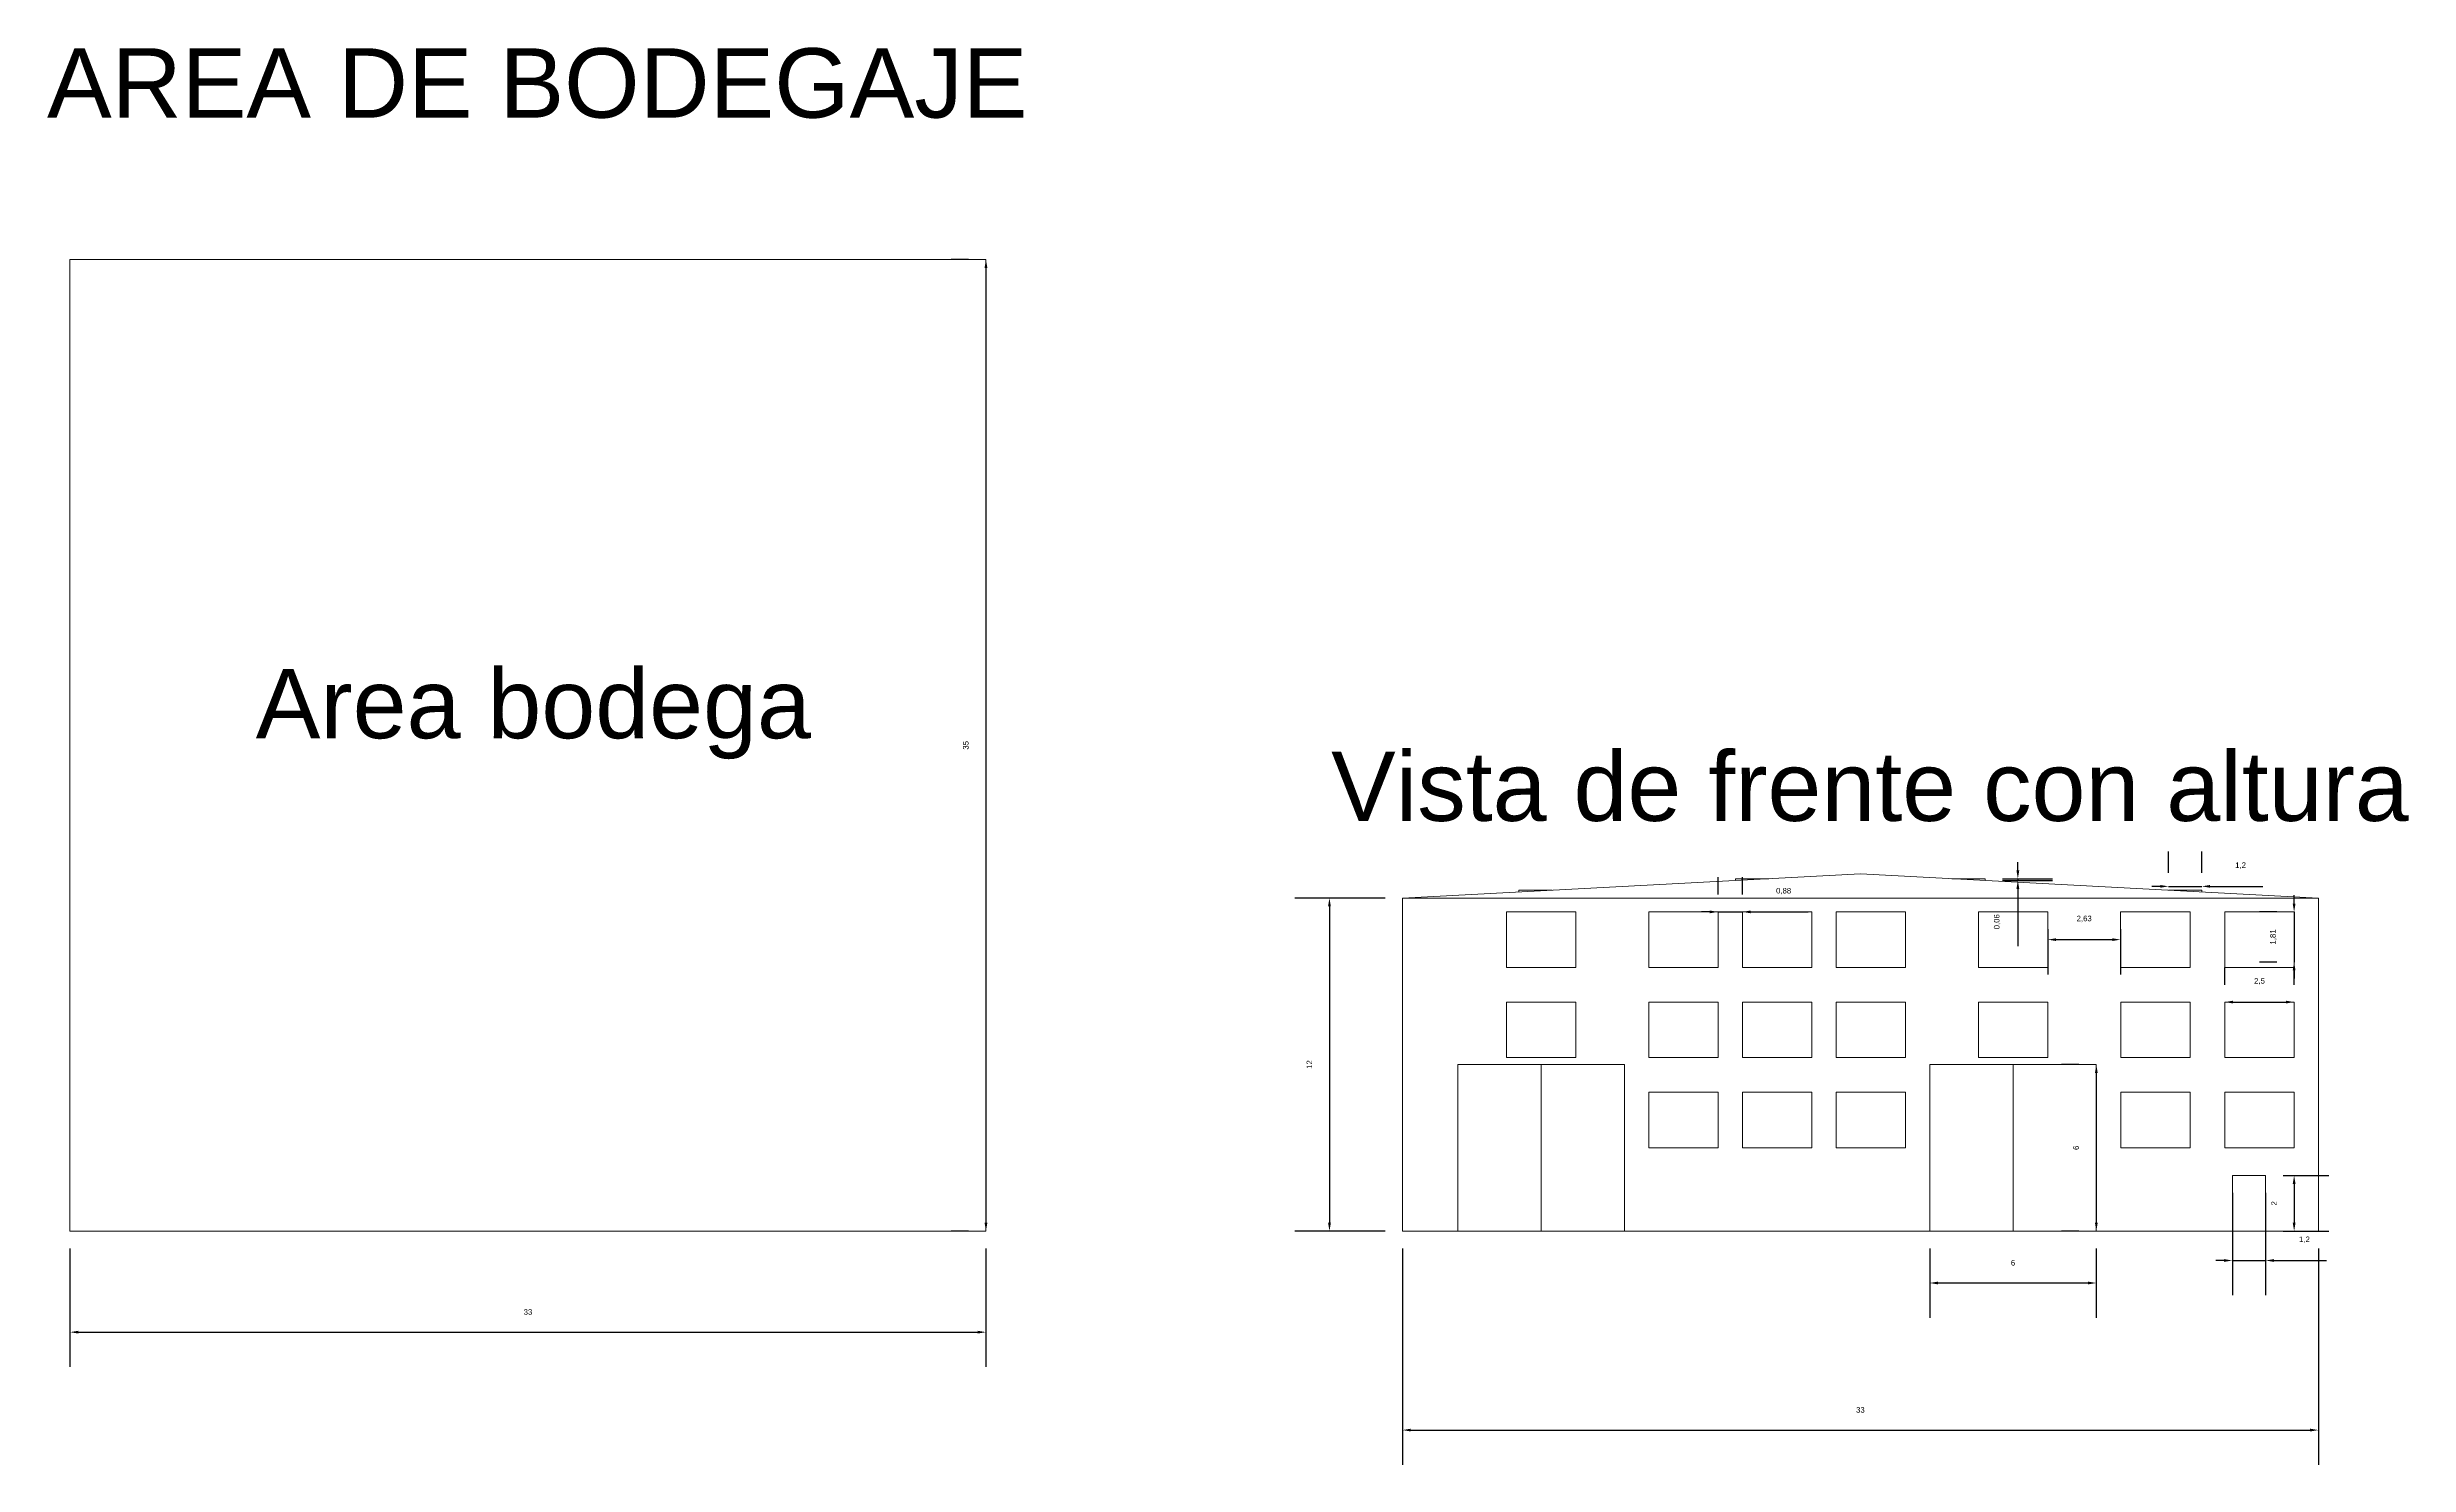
# Model space of a CAD drawing. Header units: millimetres. Extents: x -461 to 1315, y -154 to 152.
# Drawn here: x 24.2 to 109.3, y 16.6 to 67.7 of the extents above; entities that cross this region are included whole.
import ezdxf

# ---------------------------------------------------------------- set-up
doc = ezdxf.new("R2010")
doc.units = ezdxf.units.MM
for name, color, linetype, lineweight in [('A-AREA', 7, 'Continuous', 5), ('A-DOOR', 251, 'Continuous', 13), ('A-GLAZ', 2, 'Continuous', 15), ('A-ROOF', 200, 'Continuous', 13), ('E-AUXL', 72, 'Continuous', 13)]:
    doc.layers.add(name, color=color, linetype=linetype, lineweight=lineweight)
doc.styles.get("Standard").update_dxf_attribs({"font": 'arial.ttf'})
doc.dimstyles.new('Partes pequeñas', dxfattribs={"dimtxt": 0.2, "dimasz": 0.3, "dimexe": 1.25, "dimexo": 0.625, "dimtad": 1, "dimtxsty": 'Standard', "dimcen": 2.5, "dimclrd": 1, "dimadec": 0, "dimazin": 0, "dimtfac": 1, "dimtmove": 0, "dimatfit": 3, "dimfxl": 1, "dimarcsym": 0})

# ---------------------------------------------------------------- blocks, each defined once
blk = doc.blocks.new('*D67')
at = {"layer": 'A-AREA', "color": 0, "lineweight": -2, "transparency": 16777216}
for p, q in [((104.725, 27), (106.376, 27)), ((104.725, 25), (106.376, 25))]:
    blk.add_line(p, q, dxfattribs=at)
at = {"layer": 'A-AREA', "color": 1, "lineweight": -2, "transparency": 16777216}
blk.add_line((105.126, 26.7), (105.126, 25.3), dxfattribs=at)
at = {"layer": 'A-AREA', "color": 1, "transparency": 16777216}
for points in [[(105.076, 26.7), (105.176, 26.7), (105.126, 27)], [(105.076, 25.3), (105.176, 25.3), (105.126, 25)]]:
    blk.add_solid(points, dxfattribs=at)
at = {"layer": 'Defpoints', "color": 0, "transparency": 16777216}
for p in [(104.1, 27), (104.1, 25), (105.126, 25)]:
    blk.add_point(p, dxfattribs=at)
at = {"layer": 'A-AREA', "color": 0, "transparency": 16777216, "insert": (104.401, 26), "char_height": 0.2, "attachment_point": 5, "rotation": 90}
blk.add_mtext('2', dxfattribs=at)
blk = doc.blocks.new('*D68')
at = {"layer": 'A-AREA', "color": 0, "lineweight": -2, "transparency": 16777216}
for p, q in [((102.9, 26.375), (102.9, 22.69)), ((104.1, 26.375), (104.1, 22.69))]:
    blk.add_line(p, q, dxfattribs=at)
at = {"layer": 'A-AREA', "color": 1, "lineweight": -2, "transparency": 16777216}
for p, q in [((102.6, 23.94), (102.3, 23.94)), ((102.9, 23.94), (104.1, 23.94)), ((104.4, 23.94), (106.293, 23.94))]:
    blk.add_line(p, q, dxfattribs=at)
at = {"layer": 'A-AREA', "color": 1, "transparency": 16777216}
for points in [[(102.6, 23.99), (102.6, 23.89), (102.9, 23.94)], [(104.4, 23.99), (104.4, 23.89), (104.1, 23.94)]]:
    blk.add_solid(points, dxfattribs=at)
at = {"layer": 'Defpoints', "color": 0, "transparency": 16777216}
for p in [(102.9, 27), (104.1, 27), (104.1, 23.94)]:
    blk.add_point(p, dxfattribs=at)
at = {"layer": 'A-AREA', "color": 0, "transparency": 16777216, "insert": (105.497, 24.685), "char_height": 0.2, "attachment_point": 5}
blk.add_mtext('1,2', dxfattribs=at)
blk = doc.blocks.new('*D69')
at = {"layer": 'A-AREA', "color": 0, "lineweight": -2, "transparency": 16777216}
for p, q in [((92, 24.375), (92, 21.88)), ((98, 24.375), (98, 21.88))]:
    blk.add_line(p, q, dxfattribs=at)
at = {"layer": 'A-AREA', "color": 1, "lineweight": -2, "transparency": 16777216}
blk.add_line((92.3, 23.13), (97.7, 23.13), dxfattribs=at)
at = {"layer": 'A-AREA', "color": 1, "transparency": 16777216}
for points in [[(92.3, 23.18), (92.3, 23.08), (92, 23.13)], [(97.7, 23.18), (97.7, 23.08), (98, 23.13)]]:
    blk.add_solid(points, dxfattribs=at)
at = {"layer": 'Defpoints', "color": 0, "transparency": 16777216}
for p in [(92, 25), (98, 25), (98, 23.13)]:
    blk.add_point(p, dxfattribs=at)
at = {"layer": 'A-AREA', "color": 0, "transparency": 16777216, "insert": (95, 23.857), "char_height": 0.2, "attachment_point": 5}
blk.add_mtext('6', dxfattribs=at)
blk = doc.blocks.new('*D70')
at = {"layer": 'A-AREA', "color": 0, "lineweight": -2, "transparency": 16777216}
for p, q in [((97.375, 31), (96.75, 31)), ((97.375, 25), (96.75, 25))]:
    blk.add_line(p, q, dxfattribs=at)
at = {"layer": 'A-AREA', "color": 1, "lineweight": -2, "transparency": 16777216}
blk.add_line((98, 30.7), (98, 25.3), dxfattribs=at)
at = {"layer": 'A-AREA', "color": 1, "transparency": 16777216}
for points in [[(97.95, 30.7), (98.05, 30.7), (98, 31)], [(97.95, 25.3), (98.05, 25.3), (98, 25)]]:
    blk.add_solid(points, dxfattribs=at)
at = {"layer": 'Defpoints', "color": 0, "transparency": 16777216}
for p in [(98, 31), (98, 25), (98, 25)]:
    blk.add_point(p, dxfattribs=at)
at = {"layer": 'A-AREA', "color": 0, "transparency": 16777216, "insert": (97.273, 28), "char_height": 0.2, "attachment_point": 5, "rotation": 90}
blk.add_mtext('6', dxfattribs=at)
blk = doc.blocks.new('*D71')
at = {"layer": 'A-AREA', "color": 0, "lineweight": -2, "transparency": 16777216}
for p, q in [((73, 24.375), (73, 16.581)), ((106, 24.375), (106, 16.581))]:
    blk.add_line(p, q, dxfattribs=at)
at = {"layer": 'A-AREA', "color": 1, "lineweight": -2, "transparency": 16777216}
blk.add_line((73.3, 17.831), (105.7, 17.831), dxfattribs=at)
at = {"layer": 'A-AREA', "color": 1, "transparency": 16777216}
for points in [[(73.3, 17.881), (73.3, 17.781), (73, 17.831)], [(105.7, 17.881), (105.7, 17.781), (106, 17.831)]]:
    blk.add_solid(points, dxfattribs=at)
at = {"layer": 'Defpoints', "color": 0, "transparency": 16777216}
for p in [(73, 25), (106, 25), (106, 17.831)]:
    blk.add_point(p, dxfattribs=at)
at = {"layer": 'A-AREA', "color": 0, "transparency": 16777216, "insert": (89.5, 18.558), "char_height": 0.2, "attachment_point": 5}
blk.add_mtext('33', dxfattribs=at)
blk = doc.blocks.new('*D72')
at = {"layer": 'A-AREA', "color": 0, "lineweight": -2, "transparency": 16777216}
for p, q in [((72.375, 37), (69.124, 37)), ((72.375, 25), (69.124, 25))]:
    blk.add_line(p, q, dxfattribs=at)
at = {"layer": 'A-AREA', "color": 1, "lineweight": -2, "transparency": 16777216}
blk.add_line((70.374, 36.7), (70.374, 25.3), dxfattribs=at)
at = {"layer": 'A-AREA', "color": 1, "transparency": 16777216}
for points in [[(70.324, 36.7), (70.424, 36.7), (70.374, 37)], [(70.324, 25.3), (70.424, 25.3), (70.374, 25)]]:
    blk.add_solid(points, dxfattribs=at)
at = {"layer": 'Defpoints', "color": 0, "transparency": 16777216}
for p in [(73, 37), (70.374, 25), (73, 25)]:
    blk.add_point(p, dxfattribs=at)
at = {"layer": 'A-AREA', "color": 0, "transparency": 16777216, "insert": (69.649, 31), "char_height": 0.2, "attachment_point": 5, "rotation": 90}
blk.add_mtext('12', dxfattribs=at)
blk = doc.blocks.new('*D73')
at = {"layer": 'A-AREA', "color": 1, "lineweight": -2, "transparency": 16777216}
for p, q in [((105.125, 36.8), (105.125, 37.1)), ((105.125, 36.5), (105.125, 34.694)), ((105.125, 34.394), (105.125, 34.094))]:
    blk.add_line(p, q, dxfattribs=at)
at = {"layer": 'A-AREA', "color": 0, "lineweight": -2, "transparency": 16777216}
for p, q in [((104.5, 36.5), (103.875, 36.5)), ((104.5, 34.694), (103.875, 34.694))]:
    blk.add_line(p, q, dxfattribs=at)
at = {"layer": 'A-AREA', "color": 1, "transparency": 16777216}
for points in [[(105.075, 36.8), (105.175, 36.8), (105.125, 36.5)], [(105.075, 34.394), (105.175, 34.394), (105.125, 34.694)]]:
    blk.add_solid(points, dxfattribs=at)
at = {"layer": 'Defpoints', "color": 0, "transparency": 16777216}
for p in [(105.125, 36.5, 0.041), (105.125, 34.694, 0.041), (105.125, 34.694)]:
    blk.add_point(p, dxfattribs=at)
at = {"layer": 'A-AREA', "color": 0, "transparency": 16777216, "insert": (104.38, 35.597), "char_height": 0.2, "attachment_point": 5, "rotation": 90}
blk.add_mtext('1,81', dxfattribs=at)
blk = doc.blocks.new('*D74')
at = {"layer": 'A-AREA', "color": 0, "lineweight": -2, "transparency": 16777216}
for p, q in [((102.628, 33.875), (102.628, 34.5)), ((105.128, 33.875), (105.128, 34.5))]:
    blk.add_line(p, q, dxfattribs=at)
at = {"layer": 'A-AREA', "color": 1, "lineweight": -2, "transparency": 16777216}
blk.add_line((102.928, 33.25), (104.828, 33.25), dxfattribs=at)
at = {"layer": 'A-AREA', "color": 1, "transparency": 16777216}
for points in [[(102.928, 33.3), (102.928, 33.2), (102.628, 33.25)], [(104.828, 33.3), (104.828, 33.2), (105.128, 33.25)]]:
    blk.add_solid(points, dxfattribs=at)
at = {"layer": 'Defpoints', "color": 0, "transparency": 16777216}
for p in [(102.628, 33.25, 0.024), (105.128, 33.25, 0.024), (105.128, 33.25)]:
    blk.add_point(p, dxfattribs=at)
at = {"layer": 'A-AREA', "color": 0, "transparency": 16777216, "insert": (103.878, 33.995), "char_height": 0.2, "attachment_point": 5}
blk.add_mtext('2,5', dxfattribs=at)
blk = doc.blocks.new('*D75')
at = {"layer": 'A-AREA', "color": 0, "lineweight": -2, "transparency": 16777216}
for p, q in [((96.25, 35.875), (96.25, 34.25)), ((98.875, 35.875), (98.875, 34.25))]:
    blk.add_line(p, q, dxfattribs=at)
at = {"layer": 'A-AREA', "color": 1, "lineweight": -2, "transparency": 16777216}
blk.add_line((96.55, 35.5), (98.575, 35.5), dxfattribs=at)
at = {"layer": 'A-AREA', "color": 1, "transparency": 16777216}
for points in [[(96.55, 35.55), (96.55, 35.45), (96.25, 35.5)], [(98.575, 35.55), (98.575, 35.45), (98.875, 35.5)]]:
    blk.add_solid(points, dxfattribs=at)
at = {"layer": 'Defpoints', "color": 0, "transparency": 16777216}
for p in [(96.25, 36.5, 0.017), (98.875, 36.5, 0.041), (98.875, 35.5)]:
    blk.add_point(p, dxfattribs=at)
at = {"layer": 'A-AREA', "color": 0, "transparency": 16777216, "insert": (97.562, 36.245), "char_height": 0.2, "attachment_point": 5}
blk.add_mtext('2,63', dxfattribs=at)
blk = doc.blocks.new('*D76')
at = {"layer": 'A-AREA', "color": 0, "lineweight": -2, "transparency": 16777216}
for p, q in [((84.375, 37.125), (84.375, 37.75)), ((85.25, 37.125), (85.25, 37.75))]:
    blk.add_line(p, q, dxfattribs=at)
at = {"layer": 'A-AREA', "color": 1, "lineweight": -2, "transparency": 16777216}
for p, q in [((84.075, 36.5), (83.775, 36.5)), ((84.375, 36.5), (85.25, 36.5)), ((85.55, 36.5), (87.62, 36.5))]:
    blk.add_line(p, q, dxfattribs=at)
at = {"layer": 'A-AREA', "color": 1, "transparency": 16777216}
for points in [[(84.075, 36.55), (84.075, 36.45), (84.375, 36.5)], [(85.55, 36.55), (85.55, 36.45), (85.25, 36.5)]]:
    blk.add_solid(points, dxfattribs=at)
at = {"layer": 'Defpoints', "color": 0, "transparency": 16777216}
for p in [(84.375, 36.5, 0.024), (85.25, 36.5, 0.048), (85.25, 36.5)]:
    blk.add_point(p, dxfattribs=at)
at = {"layer": 'A-AREA', "color": 0, "transparency": 16777216, "insert": (86.735, 37.245), "char_height": 0.2, "attachment_point": 5}
blk.add_mtext('0,88', dxfattribs=at)
blk = doc.blocks.new('*D77')
at = {"layer": 'A-AREA', "color": 0, "lineweight": -2, "transparency": 16777216}
for p, q in [((100.6, 37.908), (100.6, 38.67)), ((101.8, 37.908), (101.8, 38.67))]:
    blk.add_line(p, q, dxfattribs=at)
at = {"layer": 'A-AREA', "color": 1, "lineweight": -2, "transparency": 16777216}
for p, q in [((100.3, 37.42), (100, 37.42)), ((100.6, 37.42), (101.8, 37.42)), ((102.1, 37.42), (103.993, 37.42))]:
    blk.add_line(p, q, dxfattribs=at)
at = {"layer": 'A-AREA', "color": 1, "transparency": 16777216}
for points in [[(100.3, 37.47), (100.3, 37.37), (100.6, 37.42)], [(102.1, 37.47), (102.1, 37.37), (101.8, 37.42)]]:
    blk.add_solid(points, dxfattribs=at)
at = {"layer": 'Defpoints', "color": 0, "transparency": 16777216}
for p in [(100.6, 37.283), (101.8, 37.42), (101.8, 37.283)]:
    blk.add_point(p, dxfattribs=at)
at = {"layer": 'A-AREA', "color": 0, "transparency": 16777216, "insert": (103.197, 38.166), "char_height": 0.2, "attachment_point": 5}
blk.add_mtext('1,2', dxfattribs=at)
blk = doc.blocks.new('*D78')
at = {"layer": 'A-AREA', "color": 1, "lineweight": -2, "transparency": 16777216}
for p, q in [((95.174, 37.992), (95.174, 38.292)), ((95.174, 37.692), (95.174, 37.629)), ((95.174, 37.329), (95.174, 35.26))]:
    blk.add_line(p, q, dxfattribs=at)
at = {"layer": 'A-AREA', "color": 0, "lineweight": -2, "transparency": 16777216}
for p, q in [((94.625, 37.692), (96.424, 37.692)), ((94.625, 37.629), (96.424, 37.629))]:
    blk.add_line(p, q, dxfattribs=at)
at = {"layer": 'A-AREA', "color": 1, "transparency": 16777216}
for points in [[(95.124, 37.992), (95.224, 37.992), (95.174, 37.692)], [(95.124, 37.329), (95.224, 37.329), (95.174, 37.629)]]:
    blk.add_solid(points, dxfattribs=at)
at = {"layer": 'Defpoints', "color": 0, "transparency": 16777216}
for p in [(94, 37.692), (94, 37.629), (95.174, 37.629)]:
    blk.add_point(p, dxfattribs=at)
at = {"layer": 'A-AREA', "color": 0, "transparency": 16777216, "insert": (94.429, 36.144), "char_height": 0.2, "attachment_point": 5, "rotation": 90}
blk.add_mtext('0,06', dxfattribs=at)
blk = doc.blocks.new('*D79')
at = {"layer": 'A-AREA', "color": 0, "lineweight": -2, "transparency": 16777216}
for p, q in [((57.375, 60), (56.75, 60)), ((57.375, 25), (56.75, 25))]:
    blk.add_line(p, q, dxfattribs=at)
at = {"layer": 'A-AREA', "color": 1, "lineweight": -2, "transparency": 16777216}
blk.add_line((58, 59.7), (58, 25.3), dxfattribs=at)
at = {"layer": 'A-AREA', "color": 1, "transparency": 16777216}
for points in [[(57.95, 59.7), (58.05, 59.7), (58, 60)], [(57.95, 25.3), (58.05, 25.3), (58, 25)]]:
    blk.add_solid(points, dxfattribs=at)
at = {"layer": 'Defpoints', "color": 0, "transparency": 16777216}
for p in [(58, 60), (58, 25), (58, 25)]:
    blk.add_point(p, dxfattribs=at)
at = {"layer": 'A-AREA', "color": 0, "transparency": 16777216, "insert": (57.273, 42.5), "char_height": 0.2, "attachment_point": 5, "rotation": 90}
blk.add_mtext('35', dxfattribs=at)
blk = doc.blocks.new('*D80')
at = {"layer": 'A-AREA', "color": 0, "lineweight": -2, "transparency": 16777216}
for p, q in [((25, 24.375), (25, 20.108)), ((58, 24.375), (58, 20.108))]:
    blk.add_line(p, q, dxfattribs=at)
at = {"layer": 'A-AREA', "color": 1, "lineweight": -2, "transparency": 16777216}
blk.add_line((25.3, 21.358), (57.7, 21.358), dxfattribs=at)
at = {"layer": 'A-AREA', "color": 1, "transparency": 16777216}
for points in [[(25.3, 21.408), (25.3, 21.308), (25, 21.358)], [(57.7, 21.408), (57.7, 21.308), (58, 21.358)]]:
    blk.add_solid(points, dxfattribs=at)
at = {"layer": 'Defpoints', "color": 0, "transparency": 16777216}
for p in [(25, 25), (58, 25), (58, 21.358)]:
    blk.add_point(p, dxfattribs=at)
at = {"layer": 'A-AREA', "color": 0, "transparency": 16777216, "insert": (41.5, 22.086), "char_height": 0.2, "attachment_point": 5}
blk.add_mtext('33', dxfattribs=at)

msp = doc.modelspace()

# ---------------------------------------------------------------- linework, layer by layer
at = {"layer": 'A-AREA'}
for p, q in [((58, 60), (25, 60)), ((25, 60), (25, 25)), ((58, 25), (58, 60)), ((73, 25), (73, 37)), ((73, 37), (106, 37)), ((106, 37), (106, 25)), ((25, 25), (58, 25)), ((106, 25), (73, 25))]:
    msp.add_line(p, q, dxfattribs=at)
at = {"layer": 'A-DOOR'}
for p, q in [((75, 25), (75, 31)), ((75, 31), (81, 31)), ((78, 31), (78, 25)), ((81, 31), (81, 25)), ((98, 31), (92, 31)), ((92, 31), (92, 25)), ((95, 31), (95, 25)), ((98, 25), (98, 31)), ((102.9, 25), (102.9, 27)), ((104.1, 27), (102.9, 27)), ((104.1, 25), (104.1, 27)), ((102.9, 25), (104.1, 25))]:
    msp.add_line(p, q, dxfattribs=at)
at = {"layer": 'A-GLAZ'}
for p, q in [((76.75, 34.5), (76.75, 36.5)), ((76.75, 36.5), (79.25, 36.5)), ((79.25, 36.5), (79.25, 34.5)), ((84.375, 36.5, 0.024), (81.875, 36.5, 0.024)), ((81.875, 36.5, 0.024), (81.875, 34.5, 0.024)), ((84.375, 34.5, 0.024), (84.375, 36.5, 0.024)), ((87.75, 36.5, 0.048), (85.25, 36.5, 0.048)), ((85.25, 36.5, 0.048), (85.25, 34.5, 0.048)), ((87.75, 34.5, 0.048), (87.75, 36.5, 0.048)), ((91.125, 36.5, 0.048), (88.625, 36.5, 0.048)), ((88.625, 36.5, 0.048), (88.625, 34.5, 0.048)), ((91.125, 34.5, 0.048), (91.125, 36.5, 0.048)), ((93.75, 36.5, 0.017), (96.25, 36.5, 0.017)), ((93.75, 34.5, 0.017), (93.75, 36.5, 0.017)), ((96.25, 36.5, 0.017), (96.25, 34.5, 0.017)), ((98.875, 34.5, 0.041), (98.875, 36.5, 0.041)), ((98.875, 36.5, 0.041), (101.375, 36.5, 0.041)), ((101.375, 36.5, 0.041), (101.375, 34.5, 0.041)), ((102.625, 34.5, 0.041), (102.625, 36.5, 0.041)), ((102.625, 36.5, 0.041), (105.125, 36.5, 0.041)), ((105.125, 36.5, 0.041), (105.125, 34.5, 0.041)), ((79.25, 34.5), (76.75, 34.5)), ((81.875, 34.5, 0.024), (84.375, 34.5, 0.024)), ((85.25, 34.5, 0.048), (87.75, 34.5, 0.048)), ((88.625, 34.5, 0.048), (91.125, 34.5, 0.048)), ((96.25, 34.5, 0.017), (93.75, 34.5, 0.017)), ((101.375, 34.5, 0.041), (98.875, 34.5, 0.041)), ((105.125, 34.5, 0.041), (102.625, 34.5, 0.041)), ((76.75, 33.25), (79.25, 33.25)), ((76.75, 31.25), (76.75, 33.25)), ((79.25, 33.25), (79.25, 31.25)), ((84.375, 33.25, 0.024), (81.875, 33.25, 0.024)), ((81.875, 33.25, 0.024), (81.875, 31.25, 0.024)), ((84.375, 31.25, 0.024), (84.375, 33.25, 0.024)), ((87.75, 33.25, 0.048), (85.25, 33.25, 0.048)), ((85.25, 33.25, 0.048), (85.25, 31.25, 0.048)), ((87.75, 31.25, 0.048), (87.75, 33.25, 0.048)), ((91.125, 33.25, 0.048), (88.625, 33.25, 0.048)), ((88.625, 33.25, 0.048), (88.625, 31.25, 0.048)), ((91.125, 31.25, 0.048), (91.125, 33.25, 0.048)), ((93.75, 31.25), (93.75, 33.25)), ((93.75, 33.25), (96.25, 33.25)), ((96.25, 33.25), (96.25, 31.25)), ((98.878, 31.25, 0.024), (98.878, 33.25, 0.024)), ((98.878, 33.25, 0.024), (101.378, 33.25, 0.024)), ((101.378, 33.25, 0.024), (101.378, 31.25, 0.024)), ((102.628, 31.25, 0.024), (102.628, 33.25, 0.024)), ((102.628, 33.25, 0.024), (105.128, 33.25, 0.024)), ((105.128, 33.25, 0.024), (105.128, 31.25, 0.024)), ((79.25, 31.25), (76.75, 31.25)), ((81.875, 31.25, 0.024), (84.375, 31.25, 0.024)), ((85.25, 31.25, 0.048), (87.75, 31.25, 0.048)), ((88.625, 31.25, 0.048), (91.125, 31.25, 0.048)), ((96.25, 31.25), (93.75, 31.25)), ((101.378, 31.25, 0.024), (98.878, 31.25, 0.024)), ((105.128, 31.25, 0.024), (102.628, 31.25, 0.024)), ((84.375, 30, 0.024), (81.875, 30, 0.024)), ((81.875, 30, 0.024), (81.875, 28, 0.024)), ((84.375, 28, 0.024), (84.375, 30, 0.024)), ((85.25, 28, 0.024), (85.25, 30, 0.024)), ((85.25, 30, 0.024), (87.75, 30, 0.024)), ((87.75, 30, 0.024), (87.75, 28, 0.024)), ((88.625, 28, 0.024), (88.625, 30, 0.024)), ((88.625, 30, 0.024), (91.125, 30, 0.024)), ((91.125, 30, 0.024), (91.125, 28, 0.024)), ((98.878, 28, 0.048), (98.878, 30, 0.048)), ((98.878, 30, 0.048), (101.378, 30, 0.048)), ((101.378, 30, 0.048), (101.378, 28, 0.048)), ((102.628, 28, 0.048), (102.628, 30, 0.048)), ((102.628, 30, 0.048), (105.128, 30, 0.048)), ((105.128, 30, 0.048), (105.128, 28, 0.048)), ((81.875, 28, 0.024), (84.375, 28, 0.024)), ((85.25, 28, 0.024), (87.75, 28, 0.024)), ((91.125, 28, 0.024), (88.625, 28, 0.024)), ((101.378, 28, 0.048), (98.878, 28, 0.048)), ((105.128, 28, 0.048), (102.628, 28, 0.048))]:
    msp.add_line(p, q, dxfattribs=at)
at = {"layer": 'A-ROOF'}
for p in [(73, 37), (106, 37)]:
    msp.add_line(p, (89.5, 37.865), dxfattribs=at)
at = {"layer": 'E-AUXL'}
for p, q in [((85, 37.629), (85, 37.692)), ((85, 37.692), (86.2, 37.692)), ((94, 37.692), (92.8, 37.692)), ((94, 37.629), (94, 37.692)), ((77.2, 37.22), (77.2, 37.283)), ((77.2, 37.283), (78.4, 37.283)), ((101.8, 37.283), (100.6, 37.283)), ((101.8, 37.22), (101.8, 37.283))]:
    msp.add_line(p, q, dxfattribs=at)

# ---------------------------------------------------------------- texts
at = {"layer": 'A-AREA', "char_height": 2.5, "attachment_point": 1}
for s, width, heights, insert in [('\\pxt10;AREA DE BODEGAJE', 43.74055, [0], (24.175, 67.613)), ('\\pxt10;Area bodega', 43.74055, [2.587], (31.694, 45.255)), ('Vista de frente con altura', 46.63284, [0], (70.432, 42.277))]:
    msp.add_mtext_dynamic_manual_height_columns(s, width=width, gutter_width=12.5, heights=heights, dxfattribs=dict(at, insert=insert))

# ---------------------------------------------------------------- dimensions: what is measured, and where the dimension line sits
at = {"layer": 'A-AREA'}
for base, p1, p2, picture, middle in [((58, 25), (58, 60), (58, 25), '*D79', (57.273, 42.5)), ((95.174, 37.629), (94, 37.692), (94, 37.629), '*D78', (94.429, 36.144)), ((70.374, 25), (73, 37), (73, 25), '*D72', (69.649, 31)), ((105.125, 34.694), (105.125, 36.5, 0.041), (105.125, 34.694, 0.041), '*D73', (104.38, 35.597)), ((98, 25), (98, 31), (98, 25), '*D70', (97.273, 28)), ((105.126, 25), (104.1, 27), (104.1, 25), '*D67', (104.401, 26))]:
    dim = msp.add_linear_dim(base=base, p1=p1, p2=p2, angle=90, dimstyle='Partes pequeñas', dxfattribs=at)
    dim.commit()
    dim.dimension.update_dxf_attribs({"geometry": picture, "text_midpoint": middle})
for base, p1, p2, picture, middle in [((101.8, 37.42), (100.6, 37.283), (101.8, 37.283), '*D77', (103.197, 38.166)), ((85.25, 36.5), (84.375, 36.5, 0.024), (85.25, 36.5, 0.048), '*D76', (86.734959072, 37.245190996)), ((98.875, 35.5), (96.25, 36.5, 0.016988677), (98.875, 36.5, 0.040988677), '*D75', (97.5625, 36.245190996)), ((105.128, 33.25), (102.628, 33.25, 0.024), (105.128, 33.25, 0.024), '*D74', (103.878, 33.995)), ((104.1, 23.94), (102.9, 27), (104.1, 27), '*D68', (105.497, 24.685)), ((58, 21.358), (25, 25), (58, 25), '*D80', (41.5, 22.086)), ((106, 17.831), (73, 25), (106, 25), '*D71', (89.5, 18.558)), ((98, 23.13), (92, 25), (98, 25), '*D69', (95, 23.857))]:
    dim = msp.add_linear_dim(base=base, p1=p1, p2=p2, dimstyle='Partes pequeñas', dxfattribs=at)
    dim.commit()
    dim.dimension.update_dxf_attribs({"geometry": picture, "text_midpoint": middle})

doc.saveas('drawing.dxf')
